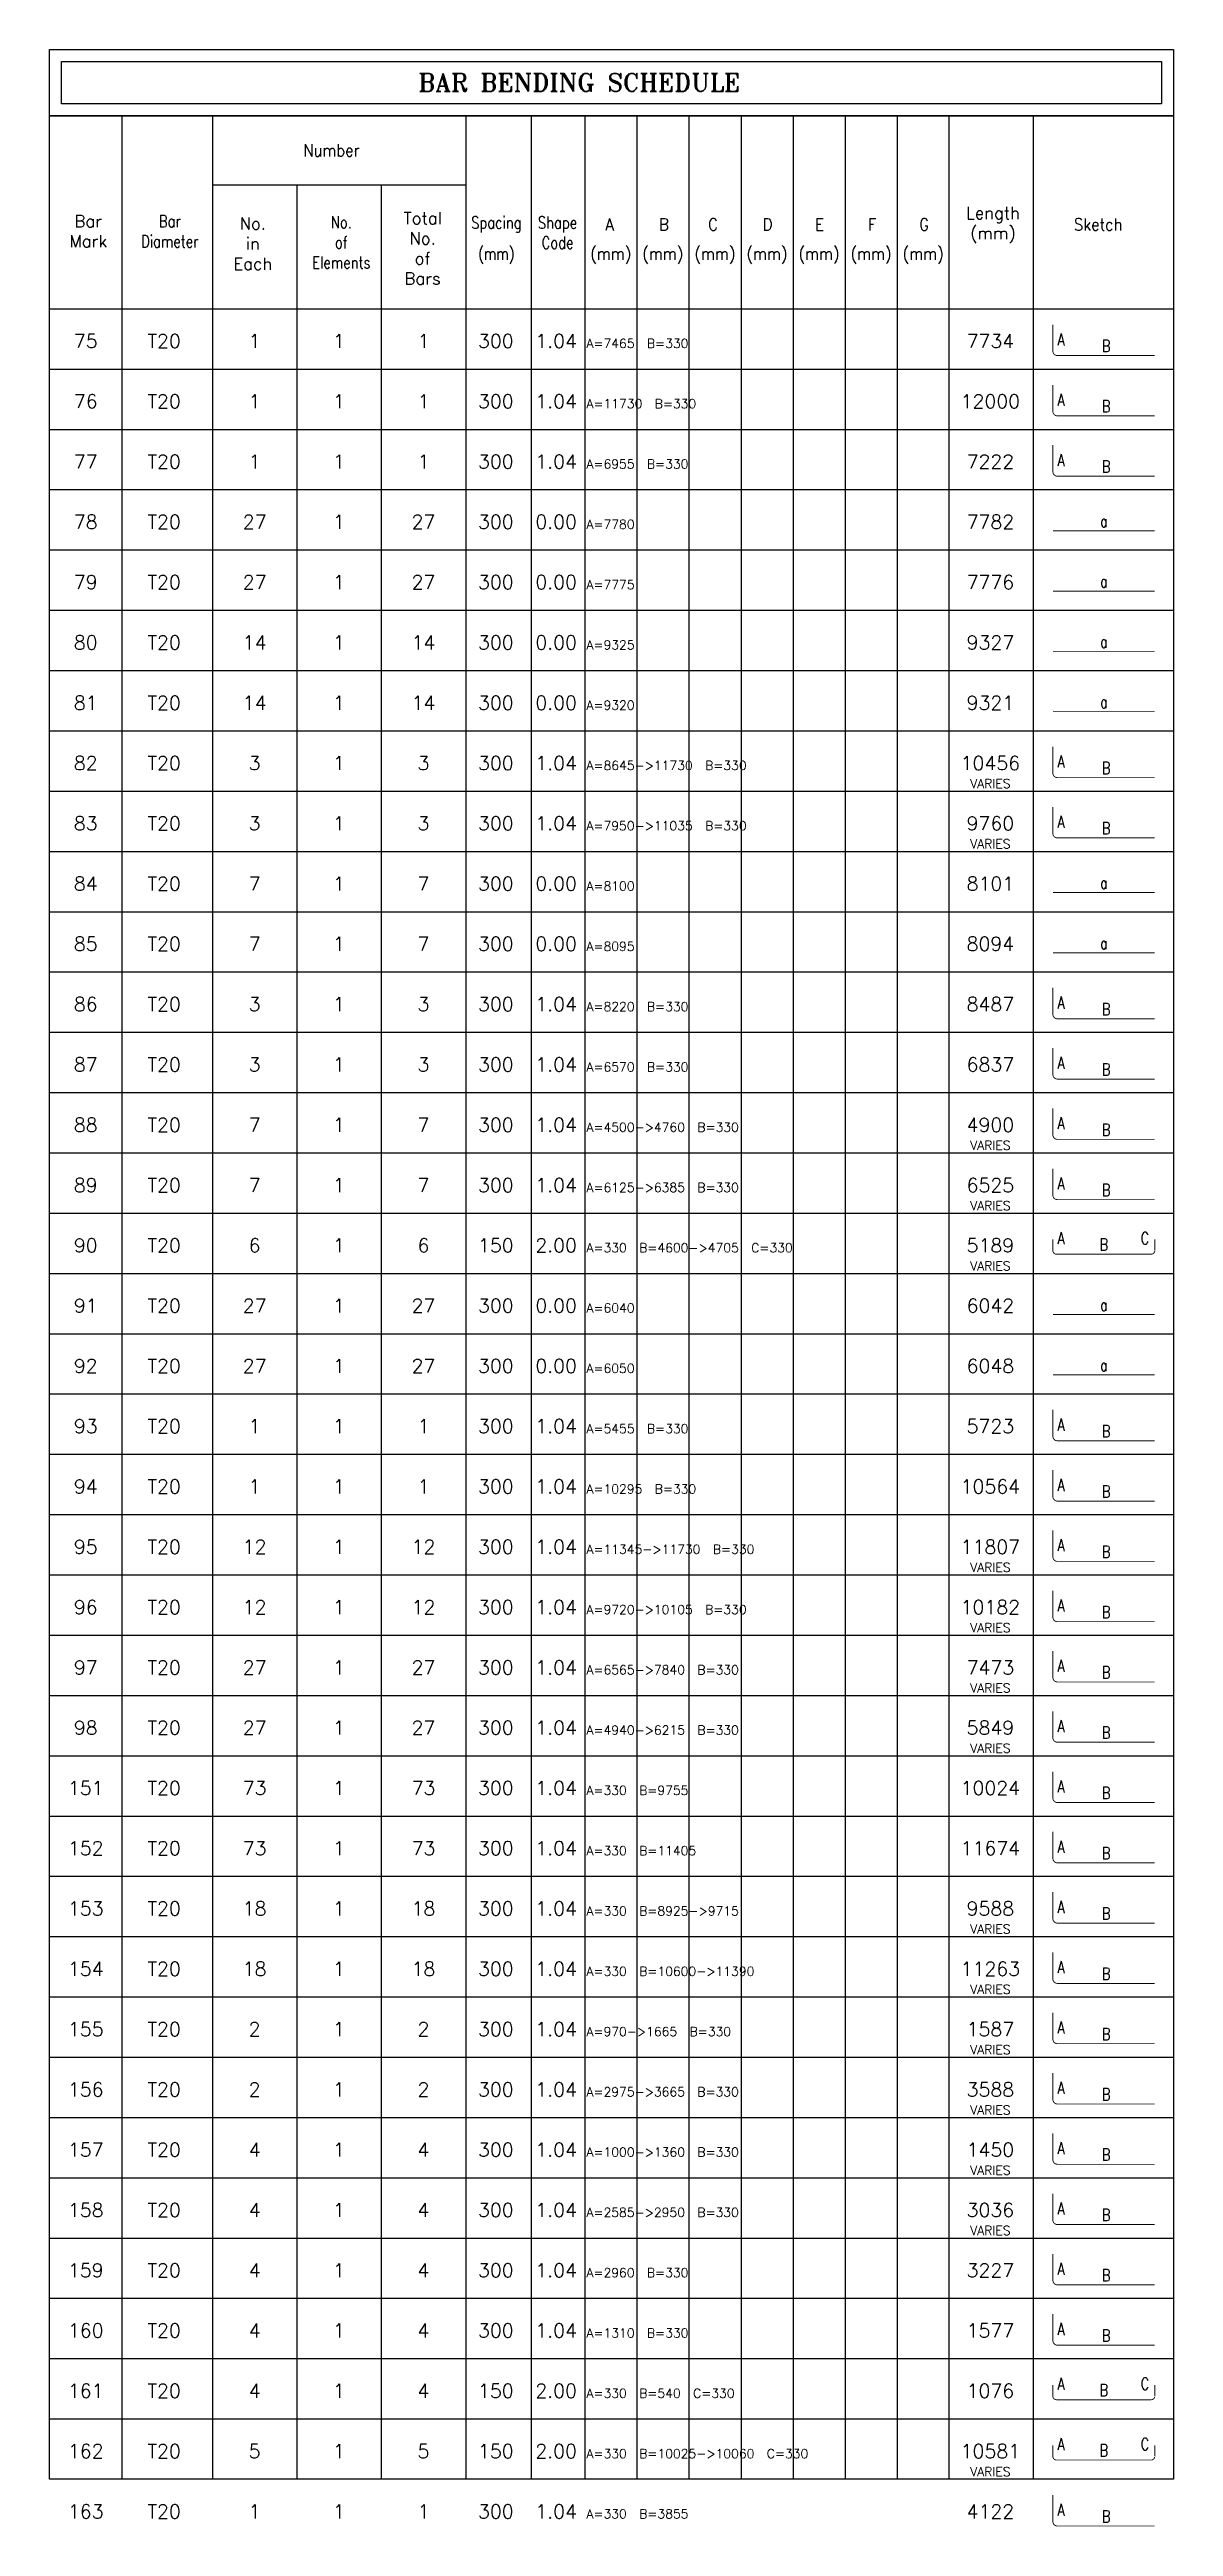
# Model space of a CAD drawing. Extents: x 660761725 to 1323371458, y 2734871439 to 5470067957.
# Drawn here: x 661904022 to 661908681, y 2734938265 to 2734948536 of the extents above; entities that cross this region are included whole.
import ezdxf
from ezdxf.enums import TextEntityAlignment as Align

# ---------------------------------------------------------------- set-up
doc = ezdxf.new("R2010")
doc.units = 0
for name, color, linetype in [('S-SCHEDULE', 140, 'Continuous'), ('S-SKETCH', 1, 'Continuous'), ('S-TEXT-SKETCH', 255, 'Continuous')]:
    doc.layers.add(name, color=color, linetype=linetype)
doc.styles.add('ARMACAD-OGER', font='romans.shx')
doc.styles.add('ROMANS', font='romans.shx')
doc.styles.add('ROMANT', font='romant')

msp = doc.modelspace()

# ---------------------------------------------------------------- texts
at = {"layer": 'S-SCHEDULE', "style": 'ROMANS'}
for s, height, p in [('T20', 57.5, (661904497.26617789, 2734947298.5)), ('1', 57.5, (661904872.26617789, 2734947298.5)), ('1', 57.5, (661905222.26617789, 2734947298.5)), ('1', 57.5, (661905572.26617789, 2734947298.5)), ('300', 57.5, (661905872.26617789, 2734947298.5)), ('1.04', 57.5, (661906122.26617789, 2734947298.5)), ('7734', 57.5, (661907922.26617789, 2734947298.5)), ('T20', 57.5, (661904497.26617789, 2734947048.5)), ('1', 57.5, (661904872.26617789, 2734947048.5)), ('1', 57.5, (661905222.26617789, 2734947048.5)), ('1', 57.5, (661905572.26617789, 2734947048.5)), ('300', 57.5, (661905872.26617789, 2734947048.5)), ('1.04', 57.5, (661906122.26617789, 2734947048.5)), ('12000', 57.5, (661907922.26617789, 2734947048.5)), ('T20', 57.5, (661904497.26617789, 2734946798.5)), ('1', 57.5, (661904872.26617789, 2734946798.5)), ('1', 57.5, (661905222.26617789, 2734946798.5)), ('1', 57.5, (661905572.26617789, 2734946798.5)), ('300', 57.5, (661905872.26617789, 2734946798.5)), ('1.04', 57.5, (661906122.26617789, 2734946798.5)), ('7222', 57.5, (661907922.26617789, 2734946798.5)), ('T20', 57.5, (661904497.26617789, 2734946548.5)), ('27', 57.5, (661904872.26617789, 2734946548.5)), ('1', 57.5, (661905222.26617789, 2734946548.5)), ('27', 57.5, (661905572.26617789, 2734946548.5)), ('300', 57.5, (661905872.26617789, 2734946548.5)), ('0.00', 57.5, (661906122.26617789, 2734946548.5)), ('7782', 57.5, (661907922.26617789, 2734946548.5)), ('T20', 57.5, (661904497.26617789, 2734946298.5)), ('27', 57.5, (661904872.26617789, 2734946298.5)), ('1', 57.5, (661905222.26617789, 2734946298.5)), ('27', 57.5, (661905572.26617789, 2734946298.5)), ('300', 57.5, (661905872.26617789, 2734946298.5)), ('0.00', 57.5, (661906122.26617789, 2734946298.5)), ('7776', 57.5, (661907922.26617789, 2734946298.5)), ('T20', 57.5, (661904497.26617789, 2734946048.5)), ('14', 57.5, (661904872.26617789, 2734946048.5)), ('1', 57.5, (661905222.26617789, 2734946048.5)), ('14', 57.5, (661905572.26617789, 2734946048.5)), ('300', 57.5, (661905872.26617789, 2734946048.5)), ('0.00', 57.5, (661906122.26617789, 2734946048.5)), ('9327', 57.5, (661907922.26617789, 2734946048.5)), ('T20', 57.5, (661904497.26617789, 2734945798.5)), ('14', 57.5, (661904872.26617789, 2734945798.5)), ('1', 57.5, (661905222.26617789, 2734945798.5)), ('14', 57.5, (661905572.26617789, 2734945798.5)), ('300', 57.5, (661905872.26617789, 2734945798.5)), ('0.00', 57.5, (661906122.26617789, 2734945798.5)), ('9321', 57.5, (661907922.26617789, 2734945798.5)), ('T20', 57.5, (661904497.26617789, 2734945548.5)), ('3', 57.5, (661904872.26617789, 2734945548.5)), ('1', 57.5, (661905222.26617789, 2734945548.5)), ('3', 57.5, (661905572.26617789, 2734945548.5)), ('300', 57.5, (661905872.26617789, 2734945548.5)), ('1.04', 57.5, (661906122.26617789, 2734945548.5)), ('10456', 57.5, (661907922.26617789, 2734945548.5)), ('VARIES', 37.5, (661907922.26617789, 2734945473.5)), ('T20', 57.5, (661904497.26617789, 2734945298.5)), ('3', 57.5, (661904872.26617789, 2734945298.5)), ('1', 57.5, (661905222.26617789, 2734945298.5)), ('3', 57.5, (661905572.26617789, 2734945298.5)), ('300', 57.5, (661905872.26617789, 2734945298.5)), ('1.04', 57.5, (661906122.26617789, 2734945298.5)), ('9760', 57.5, (661907922.26617789, 2734945298.5)), ('VARIES', 37.5, (661907922.26617789, 2734945223.5)), ('T20', 57.5, (661904497.26617789, 2734945048.5)), ('7', 57.5, (661904872.26617789, 2734945048.5)), ('1', 57.5, (661905222.26617789, 2734945048.5)), ('7', 57.5, (661905572.26617789, 2734945048.5)), ('300', 57.5, (661905872.26617789, 2734945048.5)), ('0.00', 57.5, (661906122.26617789, 2734945048.5)), ('8101', 57.5, (661907922.26617789, 2734945048.5)), ('T20', 57.5, (661904497.26617789, 2734944798.5)), ('7', 57.5, (661904872.26617789, 2734944798.5)), ('1', 57.5, (661905222.26617789, 2734944798.5)), ('7', 57.5, (661905572.26617789, 2734944798.5)), ('300', 57.5, (661905872.26617789, 2734944798.5)), ('0.00', 57.5, (661906122.26617789, 2734944798.5)), ('8094', 57.5, (661907922.26617789, 2734944798.5)), ('T20', 57.5, (661904497.26617789, 2734944548.5)), ('3', 57.5, (661904872.26617789, 2734944548.5)), ('1', 57.5, (661905222.26617789, 2734944548.5)), ('3', 57.5, (661905572.26617789, 2734944548.5)), ('300', 57.5, (661905872.26617789, 2734944548.5)), ('1.04', 57.5, (661906122.26617789, 2734944548.5)), ('8487', 57.5, (661907922.26617789, 2734944548.5)), ('T20', 57.5, (661904497.26617789, 2734944298.5)), ('3', 57.5, (661904872.26617789, 2734944298.5)), ('1', 57.5, (661905222.26617789, 2734944298.5)), ('3', 57.5, (661905572.26617789, 2734944298.5)), ('300', 57.5, (661905872.26617789, 2734944298.5)), ('1.04', 57.5, (661906122.26617789, 2734944298.5)), ('6837', 57.5, (661907922.26617789, 2734944298.5)), ('T20', 57.5, (661904497.26617789, 2734944048.5)), ('7', 57.5, (661904872.26617789, 2734944048.5)), ('1', 57.5, (661905222.26617789, 2734944048.5)), ('7', 57.5, (661905572.26617789, 2734944048.5)), ('300', 57.5, (661905872.26617789, 2734944048.5)), ('1.04', 57.5, (661906122.26617789, 2734944048.5)), ('4900', 57.5, (661907922.26617789, 2734944048.5)), ('VARIES', 37.5, (661907922.26617789, 2734943973.5)), ('T20', 57.5, (661904497.26617789, 2734943798.5)), ('7', 57.5, (661904872.26617789, 2734943798.5)), ('1', 57.5, (661905222.26617789, 2734943798.5)), ('7', 57.5, (661905572.26617789, 2734943798.5)), ('300', 57.5, (661905872.26617789, 2734943798.5)), ('1.04', 57.5, (661906122.26617789, 2734943798.5)), ('6525', 57.5, (661907922.26617789, 2734943798.5)), ('VARIES', 37.5, (661907922.26617789, 2734943723.5)), ('T20', 57.5, (661904497.26617789, 2734943548.5)), ('6', 57.5, (661904872.26617789, 2734943548.5)), ('1', 57.5, (661905222.26617789, 2734943548.5)), ('6', 57.5, (661905572.26617789, 2734943548.5)), ('150', 57.5, (661905872.26617789, 2734943548.5)), ('2.00', 57.5, (661906122.26617789, 2734943548.5)), ('5189', 57.5, (661907922.26617789, 2734943548.5)), ('VARIES', 37.5, (661907922.26617789, 2734943473.5)), ('T20', 57.5, (661904497.26617789, 2734943298.5)), ('27', 57.5, (661904872.26617789, 2734943298.5)), ('1', 57.5, (661905222.26617789, 2734943298.5)), ('27', 57.5, (661905572.26617789, 2734943298.5)), ('300', 57.5, (661905872.26617789, 2734943298.5)), ('0.00', 57.5, (661906122.26617789, 2734943298.5)), ('6042', 57.5, (661907922.26617789, 2734943298.5)), ('T20', 57.5, (661904497.26617789, 2734943048.5)), ('27', 57.5, (661904872.26617789, 2734943048.5)), ('1', 57.5, (661905222.26617789, 2734943048.5)), ('27', 57.5, (661905572.26617789, 2734943048.5)), ('300', 57.5, (661905872.26617789, 2734943048.5)), ('0.00', 57.5, (661906122.26617789, 2734943048.5)), ('6048', 57.5, (661907922.26617789, 2734943048.5)), ('T20', 57.5, (661904497.26617789, 2734942798.5)), ('1', 57.5, (661904872.26617789, 2734942798.5)), ('1', 57.5, (661905222.26617789, 2734942798.5)), ('1', 57.5, (661905572.26617789, 2734942798.5)), ('300', 57.5, (661905872.26617789, 2734942798.5)), ('1.04', 57.5, (661906122.26617789, 2734942798.5)), ('5723', 57.5, (661907922.26617789, 2734942798.5)), ('T20', 57.5, (661904497.26617789, 2734942548.5)), ('1', 57.5, (661904872.26617789, 2734942548.5)), ('1', 57.5, (661905222.26617789, 2734942548.5)), ('1', 57.5, (661905572.26617789, 2734942548.5)), ('300', 57.5, (661905872.26617789, 2734942548.5)), ('1.04', 57.5, (661906122.26617789, 2734942548.5)), ('10564', 57.5, (661907922.26617789, 2734942548.5)), ('T20', 57.5, (661904497.26617789, 2734942298.5)), ('12', 57.5, (661904872.26617789, 2734942298.5)), ('1', 57.5, (661905222.26617789, 2734942298.5)), ('12', 57.5, (661905572.26617789, 2734942298.5)), ('300', 57.5, (661905872.26617789, 2734942298.5)), ('1.04', 57.5, (661906122.26617789, 2734942298.5)), ('11807', 57.5, (661907922.26617789, 2734942298.5)), ('VARIES', 37.5, (661907922.26617789, 2734942223.5)), ('T20', 57.5, (661904497.26617789, 2734942048.5)), ('12', 57.5, (661904872.26617789, 2734942048.5)), ('1', 57.5, (661905222.26617789, 2734942048.5)), ('12', 57.5, (661905572.26617789, 2734942048.5)), ('300', 57.5, (661905872.26617789, 2734942048.5)), ('1.04', 57.5, (661906122.26617789, 2734942048.5)), ('10182', 57.5, (661907922.26617789, 2734942048.5)), ('VARIES', 37.5, (661907922.26617789, 2734941973.5)), ('T20', 57.5, (661904497.26617789, 2734941798.5)), ('27', 57.5, (661904872.26617789, 2734941798.5)), ('1', 57.5, (661905222.26617789, 2734941798.5)), ('27', 57.5, (661905572.26617789, 2734941798.5)), ('300', 57.5, (661905872.26617789, 2734941798.5)), ('1.04', 57.5, (661906122.26617789, 2734941798.5)), ('7473', 57.5, (661907922.26617789, 2734941798.5)), ('VARIES', 37.5, (661907922.26617789, 2734941723.5)), ('T20', 57.5, (661904497.26617789, 2734941548.5)), ('27', 57.5, (661904872.26617789, 2734941548.5)), ('1', 57.5, (661905222.26617789, 2734941548.5)), ('27', 57.5, (661905572.26617789, 2734941548.5)), ('300', 57.5, (661905872.26617789, 2734941548.5)), ('1.04', 57.5, (661906122.26617789, 2734941548.5)), ('5849', 57.5, (661907922.26617789, 2734941548.5)), ('VARIES', 37.5, (661907922.26617789, 2734941473.5)), ('T20', 57.5, (661904497.26617789, 2734941298.5)), ('73', 57.5, (661904872.26617789, 2734941298.5)), ('1', 57.5, (661905222.26617789, 2734941298.5)), ('73', 57.5, (661905572.26617789, 2734941298.5)), ('300', 57.5, (661905872.26617789, 2734941298.5)), ('1.04', 57.5, (661906122.26617789, 2734941298.5)), ('10024', 57.5, (661907922.26617789, 2734941298.5)), ('T20', 57.5, (661904497.26617789, 2734941048.5)), ('73', 57.5, (661904872.26617789, 2734941048.5)), ('1', 57.5, (661905222.26617789, 2734941048.5)), ('73', 57.5, (661905572.26617789, 2734941048.5)), ('300', 57.5, (661905872.26617789, 2734941048.5)), ('1.04', 57.5, (661906122.26617789, 2734941048.5)), ('11674', 57.5, (661907922.26617789, 2734941048.5)), ('T20', 57.5, (661904497.26617789, 2734940798.5)), ('18', 57.5, (661904872.26617789, 2734940798.5)), ('1', 57.5, (661905222.26617789, 2734940798.5)), ('18', 57.5, (661905572.26617789, 2734940798.5)), ('300', 57.5, (661905872.26617789, 2734940798.5)), ('1.04', 57.5, (661906122.26617789, 2734940798.5)), ('9588', 57.5, (661907922.26617789, 2734940798.5)), ('VARIES', 37.5, (661907922.26617789, 2734940723.5)), ('T20', 57.5, (661904497.26617789, 2734940548.5)), ('18', 57.5, (661904872.26617789, 2734940548.5)), ('1', 57.5, (661905222.26617789, 2734940548.5)), ('18', 57.5, (661905572.26617789, 2734940548.5)), ('300', 57.5, (661905872.26617789, 2734940548.5)), ('1.04', 57.5, (661906122.26617789, 2734940548.5)), ('11263', 57.5, (661907922.26617789, 2734940548.5)), ('VARIES', 37.5, (661907922.26617789, 2734940473.5)), ('T20', 57.5, (661904497.26617789, 2734940298.5)), ('2', 57.5, (661904872.26617789, 2734940298.5)), ('1', 57.5, (661905222.26617789, 2734940298.5)), ('2', 57.5, (661905572.26617789, 2734940298.5)), ('300', 57.5, (661905872.26617789, 2734940298.5)), ('1.04', 57.5, (661906122.26617789, 2734940298.5)), ('1587', 57.5, (661907922.26617789, 2734940298.5)), ('VARIES', 37.5, (661907922.26617789, 2734940223.5)), ('T20', 57.5, (661904497.26617789, 2734940048.5)), ('2', 57.5, (661904872.26617789, 2734940048.5)), ('1', 57.5, (661905222.26617789, 2734940048.5)), ('2', 57.5, (661905572.26617789, 2734940048.5)), ('300', 57.5, (661905872.26617789, 2734940048.5)), ('1.04', 57.5, (661906122.26617789, 2734940048.5)), ('3588', 57.5, (661907922.26617789, 2734940048.5)), ('VARIES', 37.5, (661907922.26617789, 2734939973.5)), ('T20', 57.5, (661904497.26617789, 2734939798.5)), ('4', 57.5, (661904872.26617789, 2734939798.5)), ('1', 57.5, (661905222.26617789, 2734939798.5)), ('4', 57.5, (661905572.26617789, 2734939798.5)), ('300', 57.5, (661905872.26617789, 2734939798.5)), ('1.04', 57.5, (661906122.26617789, 2734939798.5)), ('1450', 57.5, (661907922.26617789, 2734939798.5)), ('VARIES', 37.5, (661907922.26617789, 2734939723.5)), ('T20', 57.5, (661904497.26617789, 2734939548.5)), ('4', 57.5, (661904872.26617789, 2734939548.5)), ('1', 57.5, (661905222.26617789, 2734939548.5)), ('4', 57.5, (661905572.26617789, 2734939548.5)), ('300', 57.5, (661905872.26617789, 2734939548.5)), ('1.04', 57.5, (661906122.26617789, 2734939548.5)), ('3036', 57.5, (661907922.26617789, 2734939548.5)), ('VARIES', 37.5, (661907922.26617789, 2734939473.5)), ('T20', 57.5, (661904497.26617789, 2734939298.5)), ('4', 57.5, (661904872.26617789, 2734939298.5)), ('1', 57.5, (661905222.26617789, 2734939298.5)), ('4', 57.5, (661905572.26617789, 2734939298.5)), ('300', 57.5, (661905872.26617789, 2734939298.5)), ('1.04', 57.5, (661906122.26617789, 2734939298.5)), ('3227', 57.5, (661907922.26617789, 2734939298.5)), ('T20', 57.5, (661904497.26617789, 2734939048.5)), ('4', 57.5, (661904872.26617789, 2734939048.5)), ('1', 57.5, (661905222.26617789, 2734939048.5)), ('4', 57.5, (661905572.26617789, 2734939048.5)), ('300', 57.5, (661905872.26617789, 2734939048.5)), ('1.04', 57.5, (661906122.26617789, 2734939048.5)), ('1577', 57.5, (661907922.26617789, 2734939048.5)), ('T20', 57.5, (661904497.26617789, 2734938798.5)), ('4', 57.5, (661904872.26617789, 2734938798.5)), ('1', 57.5, (661905222.26617789, 2734938798.5)), ('4', 57.5, (661905572.26617789, 2734938798.5)), ('150', 57.5, (661905872.26617789, 2734938798.5)), ('2.00', 57.5, (661906122.26617789, 2734938798.5)), ('1076', 57.5, (661907922.26617789, 2734938798.5)), ('T20', 57.5, (661904497.26617789, 2734938548.5)), ('5', 57.5, (661904872.26617789, 2734938548.5)), ('1', 57.5, (661905222.26617789, 2734938548.5)), ('5', 57.5, (661905572.26617789, 2734938548.5)), ('150', 57.5, (661905872.26617789, 2734938548.5)), ('2.00', 57.5, (661906122.26617789, 2734938548.5)), ('10581', 57.5, (661907922.26617789, 2734938548.5)), ('VARIES', 37.5, (661907922.26617789, 2734938473.5)), ('T20', 57.5, (661904497.26617789, 2734938298.5)), ('1', 57.5, (661904872.26617789, 2734938298.5)), ('1', 57.5, (661905222.26617789, 2734938298.5)), ('1', 57.5, (661905572.26617789, 2734938298.5)), ('300', 57.5, (661905872.26617789, 2734938298.5)), ('1.04', 57.5, (661906122.26617789, 2734938298.5)), ('4122', 57.5, (661907922.26617789, 2734938298.5))]:
    msp.add_text(s, height=height, dxfattribs=at).set_placement(p, align=Align.CENTER)
for s, insert, char_height, width, attachment_point in [('{\\FRomanS;\\C140;75}', (661904172.26617789, 2734947298.5), 57.5, 230, 8), (' A=7465  B=330 ', (661906222.26617789, 2734947336), 37.5, 2400, 1), ('{\\FRomanS;\\C140;76}', (661904172.26617789, 2734947048.5), 57.5, 230, 8), (' A=11730  B=330 ', (661906222.26617789, 2734947086), 37.5, 2400, 1), ('{\\FRomanS;\\C140;77}', (661904172.26617789, 2734946798.5), 57.5, 230, 8), (' A=6955  B=330 ', (661906222.26617789, 2734946836), 37.5, 2400, 1), ('{\\FRomanS;\\C140;78}', (661904172.26617789, 2734946548.5), 57.5, 230, 8), (' A=7780 ', (661906222.26617789, 2734946586), 37.5, 2400, 1), ('{\\FRomanS;\\C140;79}', (661904172.26617789, 2734946298.5), 57.5, 230, 8), (' A=7775 ', (661906222.26617789, 2734946336), 37.5, 2400, 1), ('{\\FRomanS;\\C140;80}', (661904172.26617789, 2734946048.5), 57.5, 230, 8), (' A=9325 ', (661906222.26617789, 2734946086), 37.5, 2400, 1), ('{\\FRomanS;\\C140;81}', (661904172.26617789, 2734945798.5), 57.5, 230, 8), (' A=9320 ', (661906222.26617789, 2734945836), 37.5, 2400, 1), ('{\\FRomanS;\\C140;82}', (661904172.26617789, 2734945548.5), 57.5, 230, 8), (' A=8645->11730  B=330 ', (661906222.26617789, 2734945586), 37.5, 2400, 1), ('{\\FRomanS;\\C140;83}', (661904172.26617789, 2734945298.5), 57.5, 230, 8), (' A=7950->11035  B=330 ', (661906222.26617789, 2734945336), 37.5, 2400, 1), ('{\\FRomanS;\\C140;84}', (661904172.26617789, 2734945048.5), 57.5, 230, 8), (' A=8100 ', (661906222.26617789, 2734945086), 37.5, 2400, 1), ('{\\FRomanS;\\C140;85}', (661904172.26617789, 2734944798.5), 57.5, 230, 8), (' A=8095 ', (661906222.26617789, 2734944836), 37.5, 2400, 1), ('{\\FRomanS;\\C140;86}', (661904172.26617789, 2734944548.5), 57.5, 230, 8), (' A=8220  B=330 ', (661906222.26617789, 2734944586), 37.5, 2400, 1), ('{\\FRomanS;\\C140;87}', (661904172.26617789, 2734944298.5), 57.5, 230, 8), (' A=6570  B=330 ', (661906222.26617789, 2734944336), 37.5, 2400, 1), ('{\\FRomanS;\\C140;88}', (661904172.26617789, 2734944048.5), 57.5, 230, 8), (' A=4500->4760  B=330 ', (661906222.26617789, 2734944086), 37.5, 2400, 1), ('{\\FRomanS;\\C140;89}', (661904172.26617789, 2734943798.5), 57.5, 230, 8), (' A=6125->6385  B=330 ', (661906222.26617789, 2734943836), 37.5, 2400, 1), ('{\\FRomanS;\\C140;90}', (661904172.26617789, 2734943548.5), 57.5, 230, 8), (' A=330  B=4600->4705  C=330 ', (661906222.26617789, 2734943586), 37.5, 2400, 1), ('{\\FRomanS;\\C140;91}', (661904172.26617789, 2734943298.5), 57.5, 230, 8), (' A=6040 ', (661906222.26617789, 2734943336), 37.5, 2400, 1), ('{\\FRomanS;\\C140;92}', (661904172.26617789, 2734943048.5), 57.5, 230, 8), (' A=6050 ', (661906222.26617789, 2734943086), 37.5, 2400, 1), ('{\\FRomanS;\\C140;93}', (661904172.26617789, 2734942798.5), 57.5, 230, 8), (' A=5455  B=330 ', (661906222.26617789, 2734942836), 37.5, 2400, 1), ('{\\FRomanS;\\C140;94}', (661904172.26617789, 2734942548.5), 57.5, 230, 8), (' A=10295  B=330 ', (661906222.26617789, 2734942586), 37.5, 2400, 1), ('{\\FRomanS;\\C140;95}', (661904172.26617789, 2734942298.5), 57.5, 230, 8), (' A=11345->11730  B=330 ', (661906222.26617789, 2734942336), 37.5, 2400, 1), ('{\\FRomanS;\\C140;96}', (661904172.26617789, 2734942048.5), 57.5, 230, 8), (' A=9720->10105  B=330 ', (661906222.26617789, 2734942086), 37.5, 2400, 1), ('{\\FRomanS;\\C140;97}', (661904172.26617789, 2734941798.5), 57.5, 230, 8), (' A=6565->7840  B=330 ', (661906222.26617789, 2734941836), 37.5, 2400, 1), ('{\\FRomanS;\\C140;98}', (661904172.26617789, 2734941548.5), 57.5, 230, 8), (' A=4940->6215  B=330 ', (661906222.26617789, 2734941586), 37.5, 2400, 1), ('{\\FRomanS;\\C140;151}', (661904172.26617789, 2734941298.5), 57.5, 230, 8), (' A=330  B=9755 ', (661906222.26617789, 2734941336), 37.5, 2400, 1), ('{\\FRomanS;\\C140;152}', (661904172.26617789, 2734941048.5), 57.5, 230, 8), (' A=330  B=11405 ', (661906222.26617789, 2734941086), 37.5, 2400, 1), ('{\\FRomanS;\\C140;153}', (661904172.26617789, 2734940798.5), 57.5, 230, 8), (' A=330  B=8925->9715 ', (661906222.26617789, 2734940836), 37.5, 2400, 1), ('{\\FRomanS;\\C140;154}', (661904172.26617789, 2734940548.5), 57.5, 230, 8), (' A=330  B=10600->11390 ', (661906222.26617789, 2734940586), 37.5, 2400, 1), ('{\\FRomanS;\\C140;155}', (661904172.26617789, 2734940298.5), 57.5, 230, 8), (' A=970->1665  B=330 ', (661906222.26617789, 2734940336), 37.5, 2400, 1), ('{\\FRomanS;\\C140;156}', (661904172.26617789, 2734940048.5), 57.5, 230, 8), (' A=2975->3665  B=330 ', (661906222.26617789, 2734940086), 37.5, 2400, 1), ('{\\FRomanS;\\C140;157}', (661904172.26617789, 2734939798.5), 57.5, 230, 8), (' A=1000->1360  B=330 ', (661906222.26617789, 2734939836), 37.5, 2400, 1), ('{\\FRomanS;\\C140;158}', (661904172.26617789, 2734939548.5), 57.5, 230, 8), (' A=2585->2950  B=330 ', (661906222.26617789, 2734939586), 37.5, 2400, 1), ('{\\FRomanS;\\C140;159}', (661904172.26617789, 2734939298.5), 57.5, 230, 8), (' A=2960  B=330 ', (661906222.26617789, 2734939336), 37.5, 2400, 1), ('{\\FRomanS;\\C140;160}', (661904172.26617789, 2734939048.5), 57.5, 230, 8), (' A=1310  B=330 ', (661906222.26617789, 2734939086), 37.5, 2400, 1), ('{\\FRomanS;\\C140;161}', (661904172.26617789, 2734938798.5), 57.5, 230, 8), (' A=330  B=540  C=330 ', (661906222.26617789, 2734938836), 37.5, 2400, 1), ('{\\FRomanS;\\C140;162}', (661904172.26617789, 2734938548.5), 57.5, 230, 8), (' A=330  B=10025->10060  C=330 ', (661906222.26617789, 2734938586), 37.5, 2400, 1), ('{\\FRomanS;\\C140;163}', (661904172.26617789, 2734938298.5), 57.5, 230, 8), (' A=330  B=3855 ', (661906222.26617789, 2734938336), 37.5, 2400, 1)]:
    msp.add_mtext(s, dxfattribs=dict(at, insert=insert, char_height=char_height, width=width, attachment_point=attachment_point))

# ---------------------------------------------------------------- blocks, each defined once
blk = doc.blocks.new('cadf_50')
at = {"color": 9}
for p, q in [((0, -42), (186.35, -42)), ((0, -52), (186.35, -52)), ((0, -62), (186.35, -62)), ((0, -72), (186.35, -72)), ((0, -82), (186.35, -82)), ((0, -92), (186.35, -92)), ((0, -102), (186.35, -102)), ((0, -112), (186.35, -112)), ((0, -122), (186.35, -122)), ((0, -132), (186.35, -132)), ((0, -142), (186.35, -142)), ((0, -152), (186.35, -152)), ((0, -162), (186.35, -162)), ((0, -172), (186.35, -172)), ((0, -182), (186.35, -182)), ((0, -192), (186.35, -192)), ((0, -202), (186.35, -202)), ((0, -212), (186.35, -212)), ((0, -222), (186.35, -222)), ((0, -232), (186.35, -232)), ((0, -242), (186.35, -242)), ((0, -252), (186.35, -252)), ((0, -262), (186.35, -262)), ((0, -272), (186.35, -272)), ((0, -282), (186.35, -282)), ((0, -292), (186.35, -292)), ((0, -302), (186.35, -302)), ((0, -312), (186.35, -312)), ((0, -322), (186.35, -322)), ((0, -332), (186.35, -332)), ((0, -342), (186.35, -342)), ((0, -352), (186.35, -352)), ((0, -362), (186.35, -362)), ((0, -372), (186.35, -372)), ((0, -382), (186.35, -382))]:
    blk.add_line(p, q, dxfattribs=at)
at = {"color": 140}
for points in [[(0, 11), (186.35, 11), (186.35, 0), (0, 0)], [(2, 9), (184.35, 9), (184.35, 2), (2, 2)]]:
    blk.add_lwpolyline(points, close=True, dxfattribs=at)
at = {"layer": 'S-SCHEDULE'}
for p, q in [((0, -392), (0, 0)), ((12, 0), (12, -392)), ((27, 0), (27, -392)), ((69, 0), (69, -392)), ((79.87, 0), (79.87, -392)), ((88.75, 0), (88.75, -392)), ((97.38, 0), (97.38, -392)), ((106.02, 0), (106.02, -392)), ((114.65, 0), (114.65, -392)), ((123.28, 0), (123.28, -392)), ((131.91, 0), (131.91, -392)), ((140.55, 0), (140.55, -392)), ((149.18, -392), (149.18, 0)), ((163.15, -392), (163.15, 0)), ((27, -11.45), (69, -11.45)), ((41, -11.45), (41, -392)), ((55, -11.45), (55, -392)), ((0, -32), (186.35, -32))]:
    blk.add_line(p, q, dxfattribs=at)
at = {"layer": 'S-SCHEDULE', "flags": 128}
blk.add_lwpolyline([(0, -392), (0, 0), (186.35, 0), (186.35, -392)], close=True, dxfattribs=at)
at = {"color": 140, "insert": (61.14, 7.05), "char_height": 3, "width": 81.5392, "attachment_point": 1, "rotation": 0.0004, "style": 'ROMANT'}
blk.add_mtext('{\\Fromant|c0;BAR BENDING SCHEDULE}', dxfattribs=at)
at = {"layer": 'S-SCHEDULE', "style": 'ARMACAD-OGER'}
for s, width, p in [('Number', 0.9, (46.74, -5.72)), ('(mm)', 0.8, (74.08, -23)), ('(mm)', 0.9, (93.05, -23)), ('(mm)', 0.9, (101.68, -23)), ('(mm)', 0.9, (110.32, -23)), ('(mm)', 0.9, (118.95, -23)), ('(mm)', 0.9, (127.58, -23)), ('(mm)', 0.9, (136.21, -23)), ('(mm)', 0.9, (144.85, -23))]:
    blk.add_text(s, height=2, dxfattribs=dict(at, width=width)).set_placement(p, align=Align.MIDDLE)
at = {"layer": 'S-SCHEDULE', "style": 'ARMACAD-OGER', "width": 0.9}
for s, p in [('A', (92.87, -18)), ('B', (101.86, -18)), ('C', (110.01, -18)), ('D', (119.05, -18)), ('E', (127.67, -18)), ('F', (136.4, -18)), ('G', (145.02, -18)), ('Sketch', (173.87, -18))]:
    blk.add_text(s, height=2, dxfattribs=at).set_placement(p, align=Align.MIDDLE_CENTER)
at = {"layer": 'S-SCHEDULE', "char_height": 2, "attachment_point": 2, "style": 'ARMACAD-OGER'}
for s, insert, width in [('Total No. of Bars', (61.86, -15.98), 3.2105), ('Length (mm)', (156.42, -15.11), 8.2105), ('Bar\\PMark', (6.41, -16.47), 27.5713), ('{\\W0.8;Bar\\PDiameter}', (19.94, -16.48), 15.2105), ('No. \\Pin\\PEach', (33.7, -16.86), 23.5714), ('{\\W0.8;No.\\Pof\\PElements}', (48.39, -16.65), 17.2105), ('{\\W0.8;Spacing}', (74.08, -16.7), 28.6571), ('{\\W0.8;Shape\\PCode}', (84.23, -16.7), 28.6571)]:
    blk.add_mtext(s, dxfattribs=dict(at, insert=insert, width=width))
blk = doc.blocks.new('33-CFSHP37')
at = {"layer": 'S-SKETCH', "const_width": 0.2}
blk.add_lwpolyline([(-1, 1), (-22.96875, 1, -0.4142135624), (-24, 2.03125), (-24, 8)], format="xyb", dxfattribs=at)
at = {"layer": 'S-TEXT-SKETCH', "style": 'ROMANS', "width": 0.8}
blk.add_attdef('A', text='', height=2, dxfattribs=at).set_placement((-23, 6), align=Align.TOP_LEFT)
blk.add_attdef('B', text='', height=2, dxfattribs=at).set_placement((-11.984375, 1), align=Align.BOTTOM_CENTER)
blk = doc.blocks.new('1-CFSHP20')
at = {"layer": 'S-SKETCH', "const_width": 0.2}
blk.add_lwpolyline([(-24, 2), (-1, 2)], dxfattribs=at)
at = {"layer": 'S-TEXT-SKETCH', "linetype": 'ByBlock', "style": 'ROMANS', "width": 0.7}
blk.add_attdef('A', text='', height=2, dxfattribs=at).set_placement((-12.5, 2), align=Align.BOTTOM_CENTER)
blk = doc.blocks.new('49-Cfshp38d')
at = {"layer": 'S-SKETCH', "const_width": 0.2}
blk.add_lwpolyline([(-24, 5.35), (-24, 2.82, 0.414214), (-23.18, 2), (-1.83, 2, 0.414214), (-1, 2.82), (-1, 5.35)], format="xyb", dxfattribs=at)
at = {"layer": 'S-TEXT-SKETCH', "style": 'ROMANS', "width": 0.8}
blk.add_attdef('A', text='', height=2, dxfattribs=at).set_placement((-23, 3.42), align=Align.BOTTOM_LEFT)
blk.add_attdef('C', text='', height=2, dxfattribs=at).set_placement((-2.24, 3.42), align=Align.BOTTOM_RIGHT)
blk.add_attdef('B', text='', height=2, dxfattribs=at).set_placement((-12.5, 2.01), align=Align.BOTTOM_CENTER)

# ---------------------------------------------------------------- block references
at = {"layer": 'S-SCHEDULE', "xscale": 25, "yscale": 25, "zscale": 25}
msp.add_blockref('cadf_50', (661904022.26617789, 2734948261), dxfattribs=at)
at = {"layer": 'S-SCHEDULE'}
ref = msp.add_blockref('33-CFSHP37', (661908622.26617789, 2734947248.48338318), dxfattribs=dict(at, xscale=18.375, yscale=18.375, zscale=18.375))
ref.add_attrib('A', 'A', dxfattribs={"layer": 'S-TEXT-SKETCH', "color": 7, "height": 50, "style": 'ROMANS', "width": 0.8}).set_placement((661908199.64117789, 2734947358.73338318), align=Align.TOP_LEFT)
ref.add_attrib('B', 'B', dxfattribs={"layer": 'S-TEXT-SKETCH', "color": 7, "height": 50, "style": 'ROMANS', "width": 0.8}).set_placement((661908402.05328727, 2734947266.85838318), align=Align.BOTTOM_CENTER)
ref = msp.add_blockref('33-CFSHP37', (661908622.26617789, 2734946998.48338318), dxfattribs=dict(at, xscale=18.375, yscale=18.375, zscale=18.375))
ref.add_attrib('A', 'A', dxfattribs={"layer": 'S-TEXT-SKETCH', "color": 7, "height": 50, "style": 'ROMANS', "width": 0.8}).set_placement((661908199.64117789, 2734947108.73338318), align=Align.TOP_LEFT)
ref.add_attrib('B', 'B', dxfattribs={"layer": 'S-TEXT-SKETCH', "color": 7, "height": 50, "style": 'ROMANS', "width": 0.8}).set_placement((661908402.05328727, 2734947016.85838318), align=Align.BOTTOM_CENTER)
ref = msp.add_blockref('33-CFSHP37', (661908622.26617789, 2734946748.48338318), dxfattribs=dict(at, xscale=18.375, yscale=18.375, zscale=18.375))
ref.add_attrib('A', 'A', dxfattribs={"layer": 'S-TEXT-SKETCH', "color": 7, "height": 50, "style": 'ROMANS', "width": 0.8}).set_placement((661908199.64117789, 2734946858.73338318), align=Align.TOP_LEFT)
ref.add_attrib('B', 'B', dxfattribs={"layer": 'S-TEXT-SKETCH', "color": 7, "height": 50, "style": 'ROMANS', "width": 0.8}).set_placement((661908402.05328727, 2734946766.85838318), align=Align.BOTTOM_CENTER)
ref = msp.add_blockref('1-CFSHP20', (661908622.26617789, 2734946503.75), dxfattribs=dict(at, xscale=18.375, yscale=18.375, zscale=18.375))
ref.add_attrib('A', 'a', dxfattribs={"layer": 'S-TEXT-SKETCH', "color": 7, "linetype": 'ByBlock', "height": 50, "style": 'ROMANS', "width": 0.7}).set_placement((661908392.57867789, 2734946540.5), align=Align.BOTTOM_CENTER)
ref = msp.add_blockref('1-CFSHP20', (661908622.26617789, 2734946253.75), dxfattribs=dict(at, xscale=18.375, yscale=18.375, zscale=18.375))
ref.add_attrib('A', 'a', dxfattribs={"layer": 'S-TEXT-SKETCH', "color": 7, "linetype": 'ByBlock', "height": 50, "style": 'ROMANS', "width": 0.7}).set_placement((661908392.57867789, 2734946290.5), align=Align.BOTTOM_CENTER)
ref = msp.add_blockref('1-CFSHP20', (661908622.26617789, 2734946003.75), dxfattribs=dict(at, xscale=18.375, yscale=18.375, zscale=18.375))
ref.add_attrib('A', 'a', dxfattribs={"layer": 'S-TEXT-SKETCH', "color": 7, "linetype": 'ByBlock', "height": 50, "style": 'ROMANS', "width": 0.7}).set_placement((661908392.57867789, 2734946040.5), align=Align.BOTTOM_CENTER)
ref = msp.add_blockref('1-CFSHP20', (661908622.26617789, 2734945753.75), dxfattribs=dict(at, xscale=18.375, yscale=18.375, zscale=18.375))
ref.add_attrib('A', 'a', dxfattribs={"layer": 'S-TEXT-SKETCH', "color": 7, "linetype": 'ByBlock', "height": 50, "style": 'ROMANS', "width": 0.7}).set_placement((661908392.57867789, 2734945790.5), align=Align.BOTTOM_CENTER)
ref = msp.add_blockref('33-CFSHP37', (661908622.26617789, 2734945498.48338318), dxfattribs=dict(at, xscale=18.375, yscale=18.375, zscale=18.375))
ref.add_attrib('A', 'A', dxfattribs={"layer": 'S-TEXT-SKETCH', "color": 7, "height": 50, "style": 'ROMANS', "width": 0.8}).set_placement((661908199.64117789, 2734945608.73338318), align=Align.TOP_LEFT)
ref.add_attrib('B', 'B', dxfattribs={"layer": 'S-TEXT-SKETCH', "color": 7, "height": 50, "style": 'ROMANS', "width": 0.8}).set_placement((661908402.05328727, 2734945516.85838318), align=Align.BOTTOM_CENTER)
ref = msp.add_blockref('33-CFSHP37', (661908622.26617789, 2734945248.48338318), dxfattribs=dict(at, xscale=18.375, yscale=18.375, zscale=18.375))
ref.add_attrib('A', 'A', dxfattribs={"layer": 'S-TEXT-SKETCH', "color": 7, "height": 50, "style": 'ROMANS', "width": 0.8}).set_placement((661908199.64117789, 2734945358.73338318), align=Align.TOP_LEFT)
ref.add_attrib('B', 'B', dxfattribs={"layer": 'S-TEXT-SKETCH', "color": 7, "height": 50, "style": 'ROMANS', "width": 0.8}).set_placement((661908402.05328727, 2734945266.85838318), align=Align.BOTTOM_CENTER)
ref = msp.add_blockref('1-CFSHP20', (661908622.26617789, 2734945003.75), dxfattribs=dict(at, xscale=18.375, yscale=18.375, zscale=18.375))
ref.add_attrib('A', 'a', dxfattribs={"layer": 'S-TEXT-SKETCH', "color": 7, "linetype": 'ByBlock', "height": 50, "style": 'ROMANS', "width": 0.7}).set_placement((661908392.57867789, 2734945040.5), align=Align.BOTTOM_CENTER)
ref = msp.add_blockref('1-CFSHP20', (661908622.26617789, 2734944753.75), dxfattribs=dict(at, xscale=18.375, yscale=18.375, zscale=18.375))
ref.add_attrib('A', 'a', dxfattribs={"layer": 'S-TEXT-SKETCH', "color": 7, "linetype": 'ByBlock', "height": 50, "style": 'ROMANS', "width": 0.7}).set_placement((661908392.57867789, 2734944790.5), align=Align.BOTTOM_CENTER)
ref = msp.add_blockref('33-CFSHP37', (661908622.26617789, 2734944498.48338318), dxfattribs=dict(at, xscale=18.375, yscale=18.375, zscale=18.375))
ref.add_attrib('A', 'A', dxfattribs={"layer": 'S-TEXT-SKETCH', "color": 7, "height": 50, "style": 'ROMANS', "width": 0.8}).set_placement((661908199.64117789, 2734944608.73338318), align=Align.TOP_LEFT)
ref.add_attrib('B', 'B', dxfattribs={"layer": 'S-TEXT-SKETCH', "color": 7, "height": 50, "style": 'ROMANS', "width": 0.8}).set_placement((661908402.05328727, 2734944516.85838318), align=Align.BOTTOM_CENTER)
ref = msp.add_blockref('33-CFSHP37', (661908622.26617789, 2734944248.48338318), dxfattribs=dict(at, xscale=18.375, yscale=18.375, zscale=18.375))
ref.add_attrib('A', 'A', dxfattribs={"layer": 'S-TEXT-SKETCH', "color": 7, "height": 50, "style": 'ROMANS', "width": 0.8}).set_placement((661908199.64117789, 2734944358.73338318), align=Align.TOP_LEFT)
ref.add_attrib('B', 'B', dxfattribs={"layer": 'S-TEXT-SKETCH', "color": 7, "height": 50, "style": 'ROMANS', "width": 0.8}).set_placement((661908402.05328727, 2734944266.85838318), align=Align.BOTTOM_CENTER)
ref = msp.add_blockref('33-CFSHP37', (661908622.26617789, 2734943998.48338318), dxfattribs=dict(at, xscale=18.375, yscale=18.375, zscale=18.375))
ref.add_attrib('A', 'A', dxfattribs={"layer": 'S-TEXT-SKETCH', "color": 7, "height": 50, "style": 'ROMANS', "width": 0.8}).set_placement((661908199.64117789, 2734944108.73338318), align=Align.TOP_LEFT)
ref.add_attrib('B', 'B', dxfattribs={"layer": 'S-TEXT-SKETCH', "color": 7, "height": 50, "style": 'ROMANS', "width": 0.8}).set_placement((661908402.05328727, 2734944016.85838318), align=Align.BOTTOM_CENTER)
ref = msp.add_blockref('33-CFSHP37', (661908622.26617789, 2734943748.48338318), dxfattribs=dict(at, xscale=18.375, yscale=18.375, zscale=18.375))
ref.add_attrib('A', 'A', dxfattribs={"layer": 'S-TEXT-SKETCH', "color": 7, "height": 50, "style": 'ROMANS', "width": 0.8}).set_placement((661908199.64117789, 2734943858.73338318), align=Align.TOP_LEFT)
ref.add_attrib('B', 'B', dxfattribs={"layer": 'S-TEXT-SKETCH', "color": 7, "height": 50, "style": 'ROMANS', "width": 0.8}).set_placement((661908402.05328727, 2734943766.85838318), align=Align.BOTTOM_CENTER)
ref = msp.add_blockref('49-Cfshp38d', (661908622.26617789, 2734943503.75), dxfattribs=dict(at, xscale=18.375, yscale=18.375, zscale=18.375))
ref.add_attrib('A', 'A', dxfattribs={"layer": 'S-TEXT-SKETCH', "color": 7, "height": 50, "style": 'ROMANS', "width": 0.8}).set_placement((661908199.64117789, 2734943566.68438005), align=Align.BOTTOM_LEFT)
ref.add_attrib('B', 'B', dxfattribs={"layer": 'S-TEXT-SKETCH', "color": 7, "height": 50, "style": 'ROMANS', "width": 0.8}).set_placement((661908392.57867789, 2734943540.75757599), align=Align.BOTTOM_CENTER)
ref.add_attrib('C', 'C', dxfattribs={"layer": 'S-TEXT-SKETCH', "color": 7, "height": 50, "style": 'ROMANS', "width": 0.8}).set_placement((661908581.10617805, 2734943566.68438005), align=Align.BOTTOM_RIGHT)
ref = msp.add_blockref('1-CFSHP20', (661908622.26617789, 2734943253.75), dxfattribs=dict(at, xscale=18.375, yscale=18.375, zscale=18.375))
ref.add_attrib('A', 'a', dxfattribs={"layer": 'S-TEXT-SKETCH', "color": 7, "linetype": 'ByBlock', "height": 50, "style": 'ROMANS', "width": 0.7}).set_placement((661908392.57867789, 2734943290.5), align=Align.BOTTOM_CENTER)
ref = msp.add_blockref('1-CFSHP20', (661908622.26617789, 2734943003.75), dxfattribs=dict(at, xscale=18.375, yscale=18.375, zscale=18.375))
ref.add_attrib('A', 'a', dxfattribs={"layer": 'S-TEXT-SKETCH', "color": 7, "linetype": 'ByBlock', "height": 50, "style": 'ROMANS', "width": 0.7}).set_placement((661908392.57867789, 2734943040.5), align=Align.BOTTOM_CENTER)
ref = msp.add_blockref('33-CFSHP37', (661908622.26617789, 2734942748.48338318), dxfattribs=dict(at, xscale=18.375, yscale=18.375, zscale=18.375))
ref.add_attrib('A', 'A', dxfattribs={"layer": 'S-TEXT-SKETCH', "color": 7, "height": 50, "style": 'ROMANS', "width": 0.8}).set_placement((661908199.64117789, 2734942858.73338318), align=Align.TOP_LEFT)
ref.add_attrib('B', 'B', dxfattribs={"layer": 'S-TEXT-SKETCH', "color": 7, "height": 50, "style": 'ROMANS', "width": 0.8}).set_placement((661908402.05328727, 2734942766.85838318), align=Align.BOTTOM_CENTER)
ref = msp.add_blockref('33-CFSHP37', (661908622.26617789, 2734942498.48338318), dxfattribs=dict(at, xscale=18.375, yscale=18.375, zscale=18.375))
ref.add_attrib('A', 'A', dxfattribs={"layer": 'S-TEXT-SKETCH', "color": 7, "height": 50, "style": 'ROMANS', "width": 0.8}).set_placement((661908199.64117789, 2734942608.73338318), align=Align.TOP_LEFT)
ref.add_attrib('B', 'B', dxfattribs={"layer": 'S-TEXT-SKETCH', "color": 7, "height": 50, "style": 'ROMANS', "width": 0.8}).set_placement((661908402.05328727, 2734942516.85838318), align=Align.BOTTOM_CENTER)
ref = msp.add_blockref('33-CFSHP37', (661908622.26617789, 2734942248.48338318), dxfattribs=dict(at, xscale=18.375, yscale=18.375, zscale=18.375))
ref.add_attrib('A', 'A', dxfattribs={"layer": 'S-TEXT-SKETCH', "color": 7, "height": 50, "style": 'ROMANS', "width": 0.8}).set_placement((661908199.64117789, 2734942358.73338318), align=Align.TOP_LEFT)
ref.add_attrib('B', 'B', dxfattribs={"layer": 'S-TEXT-SKETCH', "color": 7, "height": 50, "style": 'ROMANS', "width": 0.8}).set_placement((661908402.05328727, 2734942266.85838318), align=Align.BOTTOM_CENTER)
ref = msp.add_blockref('33-CFSHP37', (661908622.26617789, 2734941998.48338318), dxfattribs=dict(at, xscale=18.375, yscale=18.375, zscale=18.375))
ref.add_attrib('A', 'A', dxfattribs={"layer": 'S-TEXT-SKETCH', "color": 7, "height": 50, "style": 'ROMANS', "width": 0.8}).set_placement((661908199.64117789, 2734942108.73338318), align=Align.TOP_LEFT)
ref.add_attrib('B', 'B', dxfattribs={"layer": 'S-TEXT-SKETCH', "color": 7, "height": 50, "style": 'ROMANS', "width": 0.8}).set_placement((661908402.05328727, 2734942016.85838318), align=Align.BOTTOM_CENTER)
ref = msp.add_blockref('33-CFSHP37', (661908622.26617789, 2734941748.48338318), dxfattribs=dict(at, xscale=18.375, yscale=18.375, zscale=18.375))
ref.add_attrib('A', 'A', dxfattribs={"layer": 'S-TEXT-SKETCH', "color": 7, "height": 50, "style": 'ROMANS', "width": 0.8}).set_placement((661908199.64117789, 2734941858.73338318), align=Align.TOP_LEFT)
ref.add_attrib('B', 'B', dxfattribs={"layer": 'S-TEXT-SKETCH', "color": 7, "height": 50, "style": 'ROMANS', "width": 0.8}).set_placement((661908402.05328727, 2734941766.85838318), align=Align.BOTTOM_CENTER)
ref = msp.add_blockref('33-CFSHP37', (661908622.26617789, 2734941498.48338318), dxfattribs=dict(at, xscale=18.375, yscale=18.375, zscale=18.375))
ref.add_attrib('A', 'A', dxfattribs={"layer": 'S-TEXT-SKETCH', "color": 7, "height": 50, "style": 'ROMANS', "width": 0.8}).set_placement((661908199.64117789, 2734941608.73338318), align=Align.TOP_LEFT)
ref.add_attrib('B', 'B', dxfattribs={"layer": 'S-TEXT-SKETCH', "color": 7, "height": 50, "style": 'ROMANS', "width": 0.8}).set_placement((661908402.05328727, 2734941516.85838318), align=Align.BOTTOM_CENTER)
ref = msp.add_blockref('33-CFSHP37', (661908622.26617789, 2734941248.48338318), dxfattribs=dict(at, xscale=18.375, yscale=18.375, zscale=18.375))
ref.add_attrib('A', 'A', dxfattribs={"layer": 'S-TEXT-SKETCH', "color": 7, "height": 50, "style": 'ROMANS', "width": 0.8}).set_placement((661908199.64117789, 2734941358.73338318), align=Align.TOP_LEFT)
ref.add_attrib('B', 'B', dxfattribs={"layer": 'S-TEXT-SKETCH', "color": 7, "height": 50, "style": 'ROMANS', "width": 0.8}).set_placement((661908402.05328727, 2734941266.85838318), align=Align.BOTTOM_CENTER)
ref = msp.add_blockref('33-CFSHP37', (661908622.26617789, 2734940998.48338318), dxfattribs=dict(at, xscale=18.375, yscale=18.375, zscale=18.375))
ref.add_attrib('A', 'A', dxfattribs={"layer": 'S-TEXT-SKETCH', "color": 7, "height": 50, "style": 'ROMANS', "width": 0.8}).set_placement((661908199.64117789, 2734941108.73338318), align=Align.TOP_LEFT)
ref.add_attrib('B', 'B', dxfattribs={"layer": 'S-TEXT-SKETCH', "color": 7, "height": 50, "style": 'ROMANS', "width": 0.8}).set_placement((661908402.05328727, 2734941016.85838318), align=Align.BOTTOM_CENTER)
ref = msp.add_blockref('33-CFSHP37', (661908622.26617789, 2734940748.48338318), dxfattribs=dict(at, xscale=18.375, yscale=18.375, zscale=18.375))
ref.add_attrib('A', 'A', dxfattribs={"layer": 'S-TEXT-SKETCH', "color": 7, "height": 50, "style": 'ROMANS', "width": 0.8}).set_placement((661908199.64117789, 2734940858.73338318), align=Align.TOP_LEFT)
ref.add_attrib('B', 'B', dxfattribs={"layer": 'S-TEXT-SKETCH', "color": 7, "height": 50, "style": 'ROMANS', "width": 0.8}).set_placement((661908402.05328727, 2734940766.85838318), align=Align.BOTTOM_CENTER)
ref = msp.add_blockref('33-CFSHP37', (661908622.26617789, 2734940498.48338318), dxfattribs=dict(at, xscale=18.375, yscale=18.375, zscale=18.375))
ref.add_attrib('A', 'A', dxfattribs={"layer": 'S-TEXT-SKETCH', "color": 7, "height": 50, "style": 'ROMANS', "width": 0.8}).set_placement((661908199.64117789, 2734940608.73338318), align=Align.TOP_LEFT)
ref.add_attrib('B', 'B', dxfattribs={"layer": 'S-TEXT-SKETCH', "color": 7, "height": 50, "style": 'ROMANS', "width": 0.8}).set_placement((661908402.05328727, 2734940516.85838318), align=Align.BOTTOM_CENTER)
ref = msp.add_blockref('33-CFSHP37', (661908622.26617789, 2734940248.48338318), dxfattribs=dict(at, xscale=18.375, yscale=18.375, zscale=18.375))
ref.add_attrib('A', 'A', dxfattribs={"layer": 'S-TEXT-SKETCH', "color": 7, "height": 50, "style": 'ROMANS', "width": 0.8}).set_placement((661908199.64117789, 2734940358.73338318), align=Align.TOP_LEFT)
ref.add_attrib('B', 'B', dxfattribs={"layer": 'S-TEXT-SKETCH', "color": 7, "height": 50, "style": 'ROMANS', "width": 0.8}).set_placement((661908402.05328727, 2734940266.85838318), align=Align.BOTTOM_CENTER)
ref = msp.add_blockref('33-CFSHP37', (661908622.26617789, 2734939998.48338318), dxfattribs=dict(at, xscale=18.375, yscale=18.375, zscale=18.375))
ref.add_attrib('A', 'A', dxfattribs={"layer": 'S-TEXT-SKETCH', "color": 7, "height": 50, "style": 'ROMANS', "width": 0.8}).set_placement((661908199.64117789, 2734940108.73338318), align=Align.TOP_LEFT)
ref.add_attrib('B', 'B', dxfattribs={"layer": 'S-TEXT-SKETCH', "color": 7, "height": 50, "style": 'ROMANS', "width": 0.8}).set_placement((661908402.05328727, 2734940016.85838318), align=Align.BOTTOM_CENTER)
ref = msp.add_blockref('33-CFSHP37', (661908622.26617789, 2734939748.48338318), dxfattribs=dict(at, xscale=18.375, yscale=18.375, zscale=18.375))
ref.add_attrib('A', 'A', dxfattribs={"layer": 'S-TEXT-SKETCH', "color": 7, "height": 50, "style": 'ROMANS', "width": 0.8}).set_placement((661908199.64117789, 2734939858.73338318), align=Align.TOP_LEFT)
ref.add_attrib('B', 'B', dxfattribs={"layer": 'S-TEXT-SKETCH', "color": 7, "height": 50, "style": 'ROMANS', "width": 0.8}).set_placement((661908402.05328727, 2734939766.85838318), align=Align.BOTTOM_CENTER)
ref = msp.add_blockref('33-CFSHP37', (661908622.26617789, 2734939498.48338318), dxfattribs=dict(at, xscale=18.375, yscale=18.375, zscale=18.375))
ref.add_attrib('A', 'A', dxfattribs={"layer": 'S-TEXT-SKETCH', "color": 7, "height": 50, "style": 'ROMANS', "width": 0.8}).set_placement((661908199.64117789, 2734939608.73338318), align=Align.TOP_LEFT)
ref.add_attrib('B', 'B', dxfattribs={"layer": 'S-TEXT-SKETCH', "color": 7, "height": 50, "style": 'ROMANS', "width": 0.8}).set_placement((661908402.05328727, 2734939516.85838318), align=Align.BOTTOM_CENTER)
ref = msp.add_blockref('33-CFSHP37', (661908622.26617789, 2734939248.48338318), dxfattribs=dict(at, xscale=18.375, yscale=18.375, zscale=18.375))
ref.add_attrib('A', 'A', dxfattribs={"layer": 'S-TEXT-SKETCH', "color": 7, "height": 50, "style": 'ROMANS', "width": 0.8}).set_placement((661908199.64117789, 2734939358.73338318), align=Align.TOP_LEFT)
ref.add_attrib('B', 'B', dxfattribs={"layer": 'S-TEXT-SKETCH', "color": 7, "height": 50, "style": 'ROMANS', "width": 0.8}).set_placement((661908402.05328727, 2734939266.85838318), align=Align.BOTTOM_CENTER)
ref = msp.add_blockref('33-CFSHP37', (661908622.26617789, 2734938998.48338318), dxfattribs=dict(at, xscale=18.375, yscale=18.375, zscale=18.375))
ref.add_attrib('A', 'A', dxfattribs={"layer": 'S-TEXT-SKETCH', "color": 7, "height": 50, "style": 'ROMANS', "width": 0.8}).set_placement((661908199.64117789, 2734939108.73338318), align=Align.TOP_LEFT)
ref.add_attrib('B', 'B', dxfattribs={"layer": 'S-TEXT-SKETCH', "color": 7, "height": 50, "style": 'ROMANS', "width": 0.8}).set_placement((661908402.05328727, 2734939016.85838318), align=Align.BOTTOM_CENTER)
ref = msp.add_blockref('49-Cfshp38d', (661908622.26617789, 2734938753.75), dxfattribs=dict(at, xscale=18.375, yscale=18.375, zscale=18.375))
ref.add_attrib('A', 'A', dxfattribs={"layer": 'S-TEXT-SKETCH', "color": 7, "height": 50, "style": 'ROMANS', "width": 0.8}).set_placement((661908199.64117789, 2734938816.68438005), align=Align.BOTTOM_LEFT)
ref.add_attrib('B', 'B', dxfattribs={"layer": 'S-TEXT-SKETCH', "color": 7, "height": 50, "style": 'ROMANS', "width": 0.8}).set_placement((661908392.57867789, 2734938790.75757599), align=Align.BOTTOM_CENTER)
ref.add_attrib('C', 'C', dxfattribs={"layer": 'S-TEXT-SKETCH', "color": 7, "height": 50, "style": 'ROMANS', "width": 0.8}).set_placement((661908581.10617805, 2734938816.68438005), align=Align.BOTTOM_RIGHT)
ref = msp.add_blockref('49-Cfshp38d', (661908622.26617789, 2734938503.75), dxfattribs=dict(at, xscale=18.375, yscale=18.375, zscale=18.375))
ref.add_attrib('A', 'A', dxfattribs={"layer": 'S-TEXT-SKETCH', "color": 7, "height": 50, "style": 'ROMANS', "width": 0.8}).set_placement((661908199.64117789, 2734938566.68438005), align=Align.BOTTOM_LEFT)
ref.add_attrib('B', 'B', dxfattribs={"layer": 'S-TEXT-SKETCH', "color": 7, "height": 50, "style": 'ROMANS', "width": 0.8}).set_placement((661908392.57867789, 2734938540.75757599), align=Align.BOTTOM_CENTER)
ref.add_attrib('C', 'C', dxfattribs={"layer": 'S-TEXT-SKETCH', "color": 7, "height": 50, "style": 'ROMANS', "width": 0.8}).set_placement((661908581.10617805, 2734938566.68438005), align=Align.BOTTOM_RIGHT)
ref = msp.add_blockref('33-CFSHP37', (661908622.26617789, 2734938248.48338318), dxfattribs=dict(at, xscale=18.375, yscale=18.375, zscale=18.375))
ref.add_attrib('A', 'A', dxfattribs={"layer": 'S-TEXT-SKETCH', "color": 7, "height": 50, "style": 'ROMANS', "width": 0.8}).set_placement((661908199.64117789, 2734938358.73338318), align=Align.TOP_LEFT)
ref.add_attrib('B', 'B', dxfattribs={"layer": 'S-TEXT-SKETCH', "color": 7, "height": 50, "style": 'ROMANS', "width": 0.8}).set_placement((661908402.05328727, 2734938266.85838318), align=Align.BOTTOM_CENTER)

msp.set_redraw_order([(e.dxf.handle, doc.entitydb.next_handle()) for e in msp.query("TEXT MTEXT ATTDEF DIMENSION ARC_DIMENSION")])  # texts and dimensions are drawn at this point

doc.saveas('drawing.dxf')
